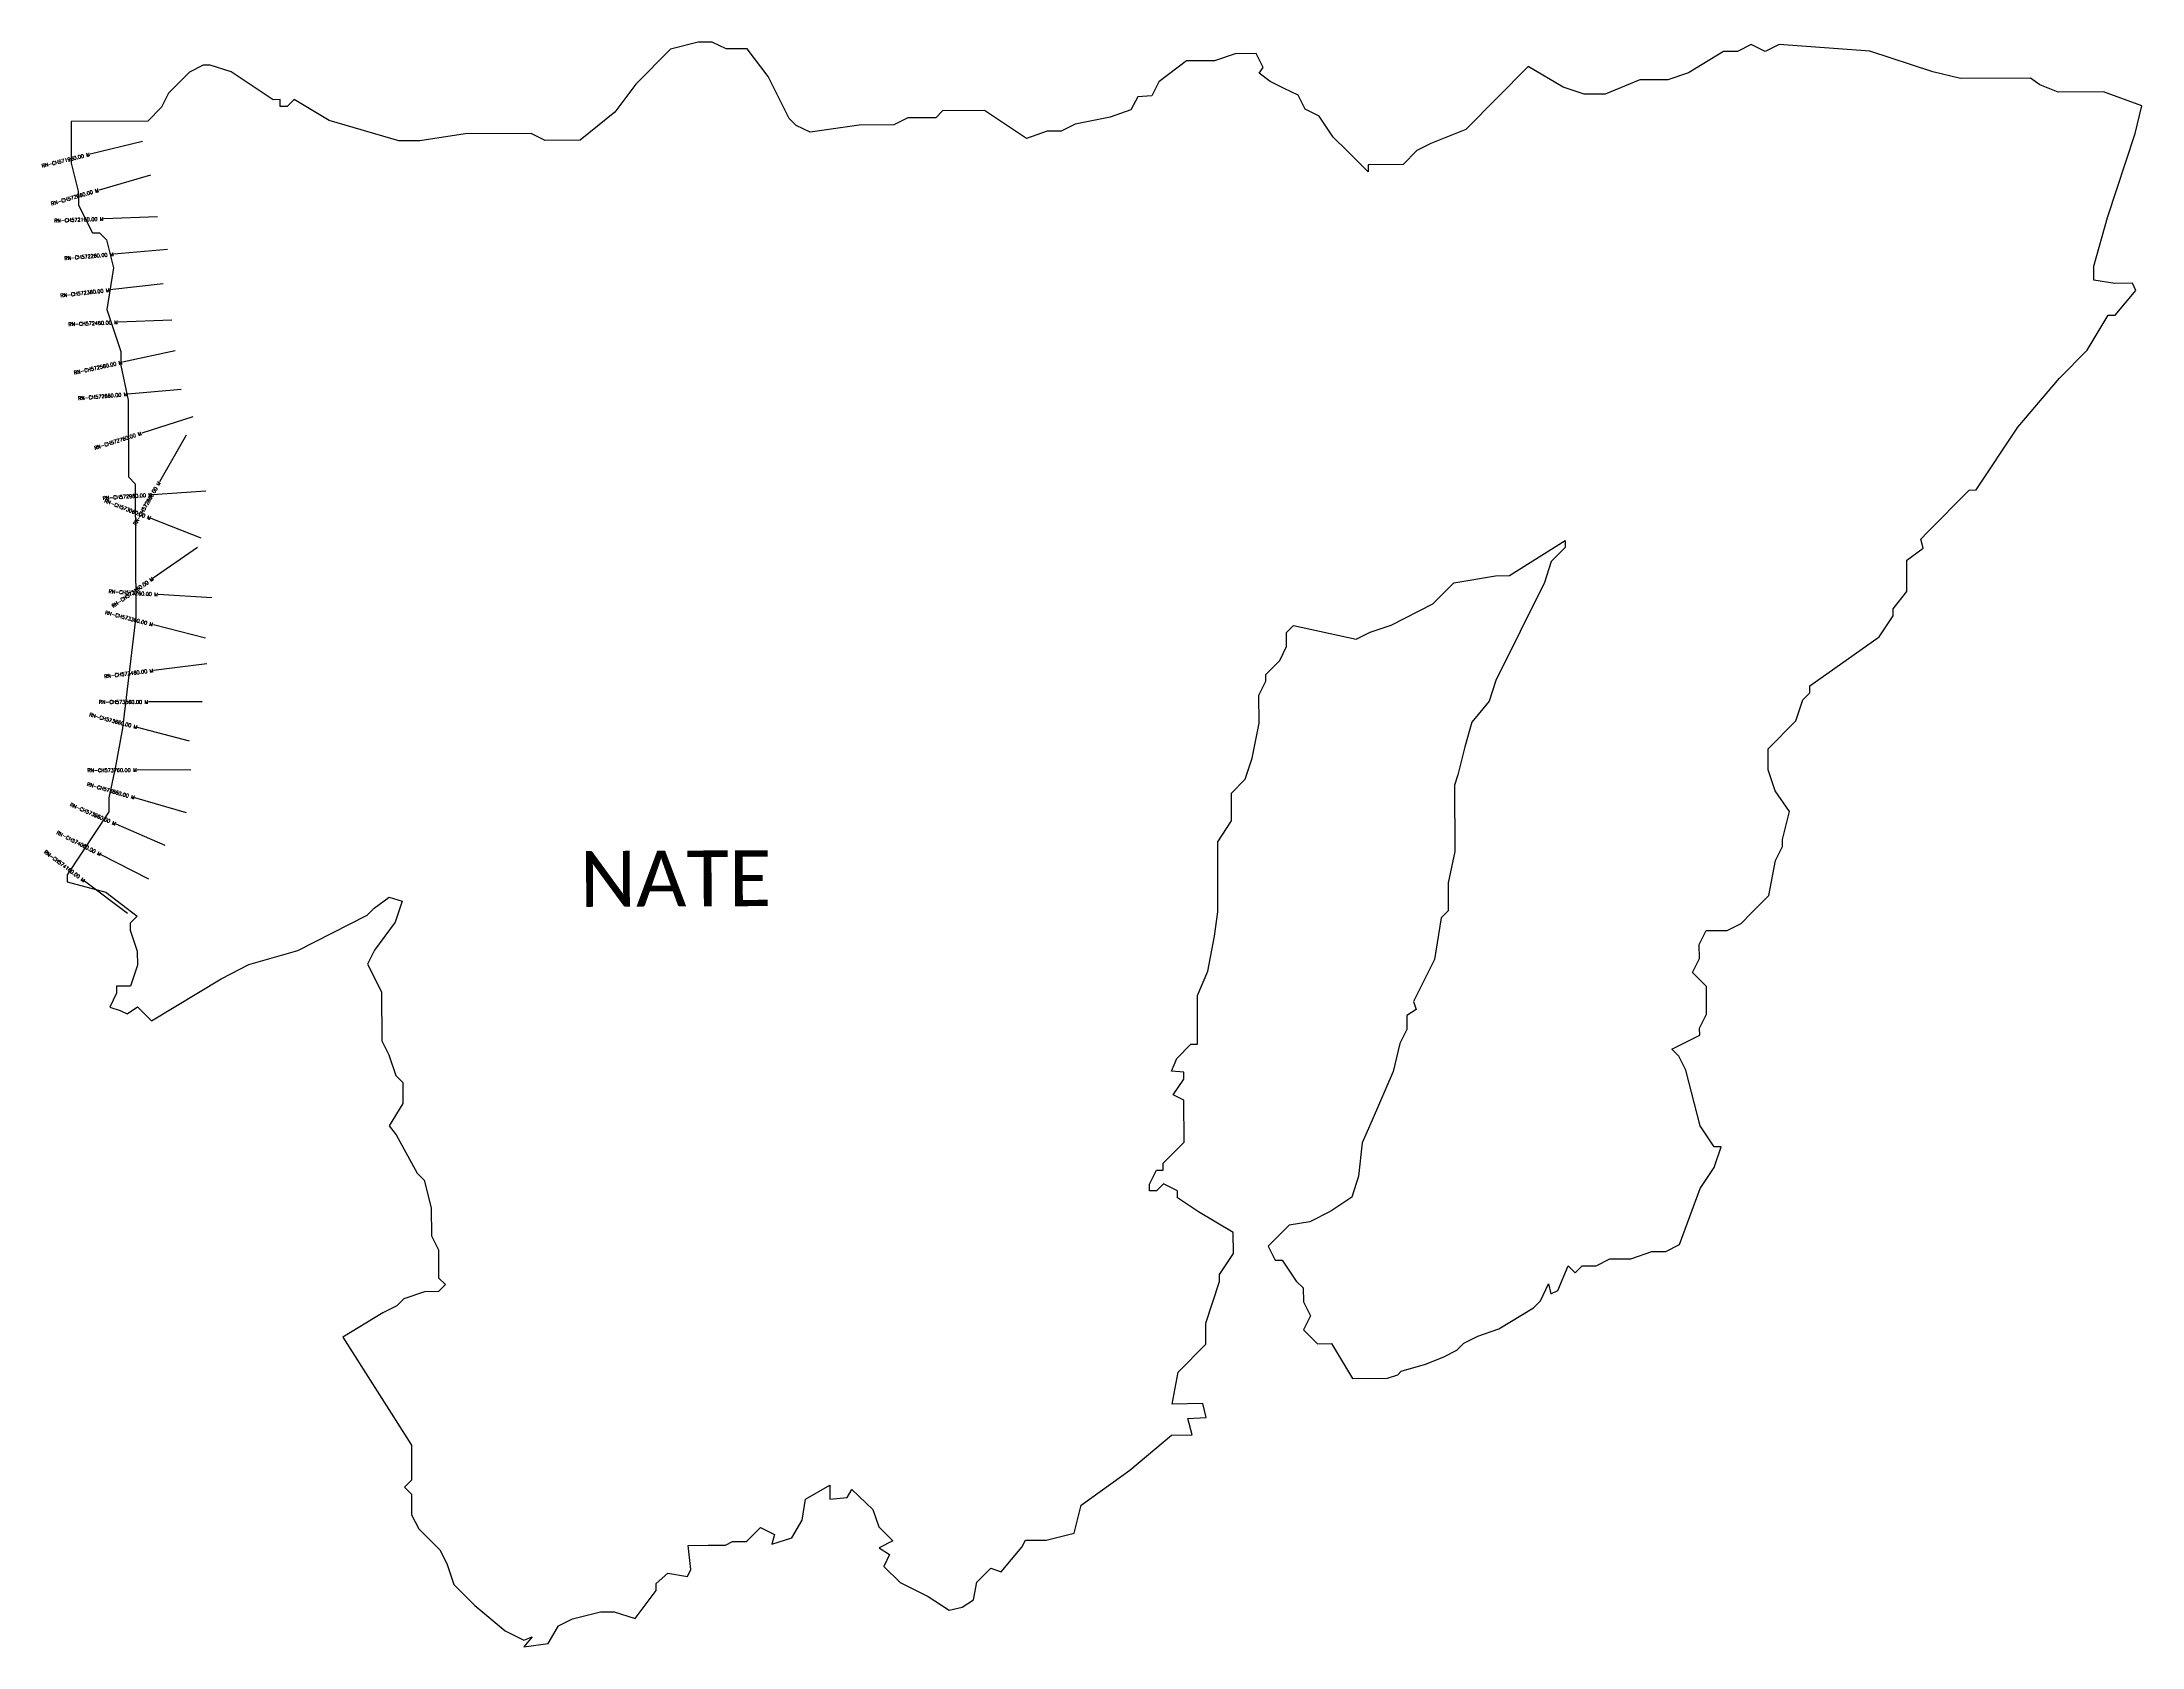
# Model space of a CAD drawing. Header units: metres. Extents: x 321872 to 327738, y 1839281 to 1843763.
import ezdxf
from ezdxf.enums import TextEntityAlignment as Align

# ---------------------------------------------------------------- set-up
doc = ezdxf.new("R2010")
doc.units = ezdxf.units.M
for name, color, linetype in [('CS', 134, 'Continuous'), ('CSMark', 6, 'Continuous'), ('VILLAGE BOUNDRY', 10, 'Continuous'), ('VILLAGE NAME', 250, 'Continuous')]:
    doc.layers.add(name, color=color, linetype=linetype)
doc.styles.get("Standard").update_dxf_attribs({"font": 'simplex.shx'})

msp = doc.modelspace()

# ---------------------------------------------------------------- linework, layer by layer
at = {"layer": 'CS'}
for p, q in [((322152.7, 1843484.8), (322006.9, 1843449.3)), ((322175.8, 1843390.6), (322031.6, 1843349.3)), ((322195.1, 1843274.7), (322045.2, 1843269)), ((322222.8, 1843183), (322073.3, 1843170.2)), ((322211, 1843087.1), (322061.9, 1843070.2)), ((322235, 1842985.8), (322085.1, 1842979.9)), ((322244, 1842900.4), (322097.5, 1842868.4)), ((322261.4, 1842792.4), (322111.9, 1842779.4)), ((322293.9, 1842716.2), (322151, 1842670.6)), ((322275.4, 1842664.6), (322200.4, 1842534.7)), ((322330.2, 1842508.7), (322180.6, 1842498.3)), ((322316.7, 1842377.3), (322177, 1842431.8)), ((322306.3, 1842350.9), (322183.1, 1842265.4)), ((322346.9, 1842210.1), (322197.2, 1842219.6)), ((322328.6, 1842097.5), (322183.5, 1842135.2)), ((322333, 1842026.2), (322184.1, 1842007.8)), ((322320.1, 1841919.7), (322170.1, 1841919.7)), ((322284, 1841810.1), (322139.1, 1841848.8)), ((322288.1, 1841730.2), (322138.1, 1841729.4)), ((322276, 1841610.2), (322132, 1841651.9)), ((322216.8, 1841519.2), (322079.1, 1841578.6)), ((322171.1, 1841425), (322037.4, 1841493)), ((322111.4, 1841329.2), (321991.4, 1841419.2))]:
    msp.add_line(p, q, dxfattribs=at)
at = {"layer": 'VILLAGE BOUNDRY'}
msp.add_lwpolyline([(327255.8, 1842511.6), (327275.3, 1842511.7), (327391.5, 1842687.4), (327507.7, 1842824.3), (327585.3, 1842902.5), (327643.4, 1843000.2), (327662.8, 1843000.3), (327720.9, 1843068.7), (327711.9, 1843089.5), (327662.4, 1843087.9), (327604, 1843097.4), (327603.8, 1843136.3), (327642.2, 1843272.9), (327719.1, 1843506.9), (327738.2, 1843584.9), (327630.9, 1843623.4), (327504.3, 1843622.9), (327453, 1843643.5), (327426.3, 1843661.5), (327231.5, 1843660.6), (327153.5, 1843679.8), (326977.9, 1843737.5), (326724.6, 1843755.9), (326685.8, 1843736.3), (326646.7, 1843755.6), (326607.9, 1843735.9), (326568.9, 1843735.8), (326471.8, 1843676.9), (326413.4, 1843657.2), (326335.5, 1843656.8), (326238.3, 1843617.5), (326179.8, 1843617.3), (326121.3, 1843636.5), (326023.7, 1843694.5), (325849.1, 1843518.5), (325751.9, 1843479.1), (325713, 1843459.5), (325674.3, 1843420.3), (325576.9, 1843419.9), (325577, 1843400.4), (325557.4, 1843419.8), (325518.3, 1843458.6), (325479.2, 1843497.4), (325439.9, 1843555.6), (325400.9, 1843575), (325381.3, 1843613.9), (325342.2, 1843633.2), (325303.2, 1843652.5), (325272.5, 1843675.4), (325283.5, 1843691.3), (325263.9, 1843730.2), (325205.5, 1843730), (325147.1, 1843710.2), (325069.2, 1843709.9), (324991.6, 1843651.1), (324972.2, 1843612.1), (324933.3, 1843609.8), (324913.9, 1843572.9), (324855.6, 1843553.2), (324758.3, 1843533.3), (324719.5, 1843513.7), (324680.5, 1843513.5), (324622.1, 1843493.7), (324505, 1843571.2), (324388.1, 1843570.7), (324368.7, 1843551.1), (324290.8, 1843550.7), (324251.9, 1843531.1), (324154.5, 1843530.7), (324018.3, 1843510.7), (323979.2, 1843530), (323959.6, 1843549.3), (323920.4, 1843627.1), (323900.7, 1843666), (323841.9, 1843743.6), (323783.5, 1843743.4), (323744.5, 1843762.7), (323705.5, 1843762.6), (323627.7, 1843742.7), (323530.7, 1843644.9), (323472.6, 1843566.8), (323375.5, 1843488.4), (323278.2, 1843488), (323239.1, 1843507.4), (323054.1, 1843506.6), (322927.6, 1843486.5), (322869.1, 1843486.3), (322674.1, 1843543.9), (322576.5, 1843601.9), (322557.1, 1843582.4), (322537.6, 1843582.3), (322537.5, 1843601.8), (322518, 1843601.7), (322400.8, 1843679.1), (322342.3, 1843698.3), (322322.9, 1843698.2), (322284, 1843678.6), (322225.8, 1843619.9), (322206.5, 1843580.9), (322167.7, 1843541.7), (321953.5, 1843540.8), (321954, 1843424), (321973.7, 1843346.2), (321973.9, 1843307.2), (322013.2, 1843229.5), (322032.7, 1843229.6), (322052.3, 1843210.1), (322072, 1843132.3), (322053.1, 1843015.4), (322092.5, 1842898.6), (322092.7, 1842859.7), (322112.6, 1842762.4), (322113.5, 1842548.2), (322133, 1842528.7), (322134.6, 1842158.6), (322097, 1841846.8), (322078, 1841739.6), (322058.9, 1841651.9), (322059.1, 1841612.9), (321942.9, 1841437.2), (321943, 1841417.7), (322050.2, 1841388.9), (322138.2, 1841321.1), (322118.8, 1841301.5), (322118.9, 1841282.1), (322138.6, 1841223.7), (322138.8, 1841184.8), (322119.5, 1841126.3), (322080.6, 1841126.1), (322080.7, 1841106.6), (322061.4, 1841067.6), (322090.6, 1841058), (322110.1, 1841048.3), (322139.3, 1841067.9), (322178.4, 1841029.1), (322372.6, 1841146.8), (322450.4, 1841186.1), (322586.6, 1841225.6), (322780.9, 1841323.9), (322800.4, 1841343.4), (322841.7, 1841375), (322878.2, 1841363.2), (322859, 1841304.7), (322800.9, 1841226.6), (322781.5, 1841187.5), (322820.8, 1841109.8), (322821.4, 1840973.4), (322841, 1840934.5), (322860.8, 1840876.2), (322880.3, 1840856.8), (322880.6, 1840798.4), (322842.3, 1840735.9), (322861.5, 1840710.6), (322920.4, 1840603.8), (322939.9, 1840584.4), (322959.7, 1840506.5), (322960, 1840428.6), (322979.7, 1840389.7), (322980, 1840311.8), (322999.6, 1840292.4), (322980.2, 1840272.9), (322941.2, 1840272.7), (322882.9, 1840253), (322863.5, 1840233.4), (322824.6, 1840213.8), (322712.2, 1840145.6), (322904.1, 1839844.1), (322904.5, 1839746.7), (322885.1, 1839727.1), (322904.7, 1839707.7), (322904.9, 1839649.3), (322924.6, 1839610.4), (322983.3, 1839552.2), (323002.9, 1839513.3), (323022.7, 1839455), (323081.3, 1839396.8), (323166.2, 1839326), (323218.1, 1839300), (323241.9, 1839308.7), (323218.1, 1839280.5), (323286.3, 1839290.5), (323315.3, 1839339.3), (323354.2, 1839359), (323432, 1839378.8), (323470.9, 1839379), (323529.5, 1839359.7), (323587.6, 1839437.9), (323587.5, 1839457.4), (323620.5, 1839486.9), (323675.1, 1839477.2), (323684.7, 1839496.7), (323677.1, 1839563.6), (323733.1, 1839565.1), (323781.8, 1839565.3), (323801.2, 1839575.1), (323840.2, 1839575.3), (323879, 1839614.4), (323918, 1839595.1), (323910.9, 1839567.4), (323966.7, 1839585.6), (323995.8, 1839634.4), (324005.3, 1839692.9), (324073.2, 1839732.1), (324073.4, 1839693.2), (324121.7, 1839698), (324134, 1839720.3), (324193, 1839664.4), (324210.1, 1839615.8), (324249.2, 1839577), (324210.4, 1839557.4), (324239.2, 1839538.8), (324223.9, 1839505.2), (324269.2, 1839460.3), (324347.2, 1839421.6), (324405.9, 1839383), (324442.8, 1839392), (324473.9, 1839412.5), (324483.5, 1839461.2), (324522.3, 1839500.3), (324551.5, 1839490.7), (324609.7, 1839559.1), (324619.3, 1839578.6), (324677.7, 1839578.9), (324755.6, 1839598.7), (324774.7, 1839676.7), (324910.6, 1839774.6), (325027.1, 1839872.5), (325085.5, 1839872.8), (325072.5, 1839918.9), (325124.3, 1839921.7), (325114.4, 1839960.6), (325029.4, 1839958.4), (325045.8, 1840047.9), (325123.4, 1840126.2), (325123.1, 1840184.6), (325161.6, 1840301.6), (325161.5, 1840321.1), (325200.3, 1840379.7), (325200, 1840438.2), (325102.4, 1840496.2), (325043.8, 1840534.8), (325043.7, 1840554.4), (325004.6, 1840573.6), (324985.2, 1840554.1), (324965.7, 1840554), (324965.7, 1840573.5), (324985, 1840612.5), (325004.5, 1840612.6), (325004.4, 1840632.1), (325062.6, 1840690.7), (325062.1, 1840807.7), (325032.1, 1840822.4), (325061.8, 1840866.1), (325061.7, 1840885.5), (325027.6, 1840888.2), (325042.1, 1840924.4), (325080.9, 1840963.6), (325100.4, 1840963.6), (325099.8, 1841100), (325128.7, 1841168.3), (325147.8, 1841265.8), (325157.2, 1841334), (325156.4, 1841528.7), (325195.1, 1841587.3), (325194.8, 1841665.3), (325233.5, 1841704.4), (325252.8, 1841762.9), (325271.9, 1841860.3), (325271.5, 1841938.3), (325290.8, 1841977.3), (325290.7, 1841996.8), (325329.5, 1842035.9), (325348.8, 1842075), (325348.7, 1842113.9), (325368.1, 1842133.5), (325543.5, 1842095.2), (325582.4, 1842114.9), (325640.8, 1842134.6), (325757.4, 1842193.6), (325815.6, 1842252.2), (325932.3, 1842272.2), (325971.3, 1842272.4), (326126.7, 1842370.4), (326126.8, 1842351), (326088, 1842311.8), (326068.8, 1842253.3), (325933.6, 1841980), (325914.4, 1841921.5), (325865.9, 1841862.9), (325846.7, 1841794.6), (325827.6, 1841716.6), (325818, 1841687.4), (325818.7, 1841502.3), (325799.7, 1841414.6), (325800, 1841336.7), (325780.6, 1841317.1), (325761.6, 1841200.2), (325703.7, 1841083.1), (325710.9, 1841061.2), (325684.4, 1841044), (325684.5, 1841005), (325665.2, 1840966.1), (325646.1, 1840888), (325588.2, 1840751.4), (325560.1, 1840688.2), (325549.9, 1840595.5), (325530.7, 1840536.9), (325472.4, 1840497.7), (325414.1, 1840468.3), (325355.7, 1840458.3), (325297.5, 1840399.6), (325317.2, 1840360.7), (325336.7, 1840360.8), (325375.9, 1840302.5), (325395.4, 1840283.2), (325395.6, 1840244.2), (325415.3, 1840205.3), (325395.9, 1840166.2), (325435, 1840127.5), (325474, 1840127.7), (325532.9, 1840030.5), (325630.3, 1840030.9), (325659.4, 1840040.8), (325669.1, 1840050.6), (325737.2, 1840070.3), (325785.8, 1840090), (325824.7, 1840109.6), (325844.1, 1840129.2), (325882.9, 1840148.9), (325941.3, 1840168.6), (326038.4, 1840227.5), (326057.8, 1840247), (326080.4, 1840294.8), (326087, 1840266.6), (326106.4, 1840276.4), (326135.3, 1840344.7), (326154.9, 1840325.3), (326174.3, 1840344.9), (326213.3, 1840345.1), (326252.1, 1840364.7), (326310.5, 1840364.9), (326368.9, 1840384.7), (326407.8, 1840384.9), (326446.7, 1840404.5), (326504.5, 1840560.6), (326543.2, 1840619.2), (326562.4, 1840677.7), (326543, 1840677.6), (326503.7, 1840735.8), (326464.1, 1840891.5), (326444.5, 1840930.4), (326425, 1840949.8), (326463.8, 1840969.4), (326502.7, 1840989.1), (326502.6, 1841008.5), (326521.9, 1841047.6), (326521.5, 1841125.5), (326482.5, 1841164.3), (326501.8, 1841203.3), (326501.6, 1841242.3), (326520.9, 1841281.3), (326579.3, 1841281.5), (326618.2, 1841301.2), (326647.3, 1841330.6), (326695.8, 1841379.4), (326714.9, 1841476.9), (326734.1, 1841516), (326734.1, 1841535.4), (326753.2, 1841613.4), (326714, 1841671.7), (326694.3, 1841730.1), (326694.1, 1841788.5), (326771.6, 1841866.7), (326790.8, 1841925.3), (326810.3, 1841944.8), (326810.2, 1841964.3), (327004.4, 1842101.5), (327043.1, 1842160), (327043, 1842179.5), (327081.7, 1842228.4), (327081.4, 1842316), (327127.4, 1842349), (327120.1, 1842374.6), (327139.5, 1842394.2)], close=True, dxfattribs=at)

# ---------------------------------------------------------------- texts
at = {"layer": 'CSMark'}
for s, rotation, p in [('RN-CH571960.00 M', 13.68218, (322005.9, 1843449.1)), ('RN-CH572060.00 M', 16.01143, (322030.6, 1843349)), ('RN-CH572160.00 M', 2.17553, (322044.2, 1843268.9)), ('RN-CH572260.00 M', 4.89129, (322072.3, 1843170.1)), ('RN-CH572360.00 M', 6.47429, (322061, 1843070.1)), ('RN-CH572460.00 M', 2.25499, (322084.1, 1842979.9)), ('RN-CH572560.00 M', 12.31345, (322096.5, 1842868.2)), ('RN-CH572660.00 M', 4.97193, (322110.9, 1842779.3)), ('RN-CH572760.00 M', 17.69232, (322150.1, 1842670.3)), ('RN-CH572860.00 M', 59.99007, (322199.9, 1842533.9)), ('RN-CH572960.00 M', 3.95861, (322179.6, 1842498.3)), ('RN-CH573060.00 M', 338.6721, (322176.1, 1842432.2)), ('RN-CH573160.00 M', 34.75601, (322182.2, 1842264.9)), ('RN-CH573260.00 M', 356.35556, (322196.2, 1842219.7)), ('RN-CH573360.00 M', 345.43957, (322182.5, 1842135.4)), ('RN-CH573460.00 M', 7.04162, (322183.1, 1842007.6)), ('RN-CH573660.00 M', 345.06175, (322138.1, 1841849)), ('RN-CH573760.00 M', 0.31067, (322137.1, 1841729.4)), ('RN-CH573860.00 M', 343.82789, (322131, 1841652.2)), ('RN-CH573960.00 M', 336.67218, (322078.2, 1841579)), ('RN-CH574060.00 M', 333.0381, (322036.5, 1841493.5)), ('RN-CH574160.00 M', 323.13402, (321990.6, 1841419.8))]:
    msp.add_text(s, height=10, rotation=rotation, dxfattribs=at).set_placement(p, align=Align.MIDDLE_RIGHT)
msp.add_text('RN-CH573560.00 M', height=10, dxfattribs=at).set_placement((322169.1, 1841919.7), align=Align.MIDDLE_RIGHT)
at = {"layer": 'VILLAGE NAME', "insert": (323374.4, 1841503.4), "char_height": 155.989, "attachment_point": 1, "rotation": 0.24353}
msp.add_mtext_dynamic_manual_height_columns('{\\fCalibri|b0|i0|c0|p34;NATE}', width=1979.573, gutter_width=779.9, heights=[0], dxfattribs=at)

doc.saveas('drawing.dxf')
